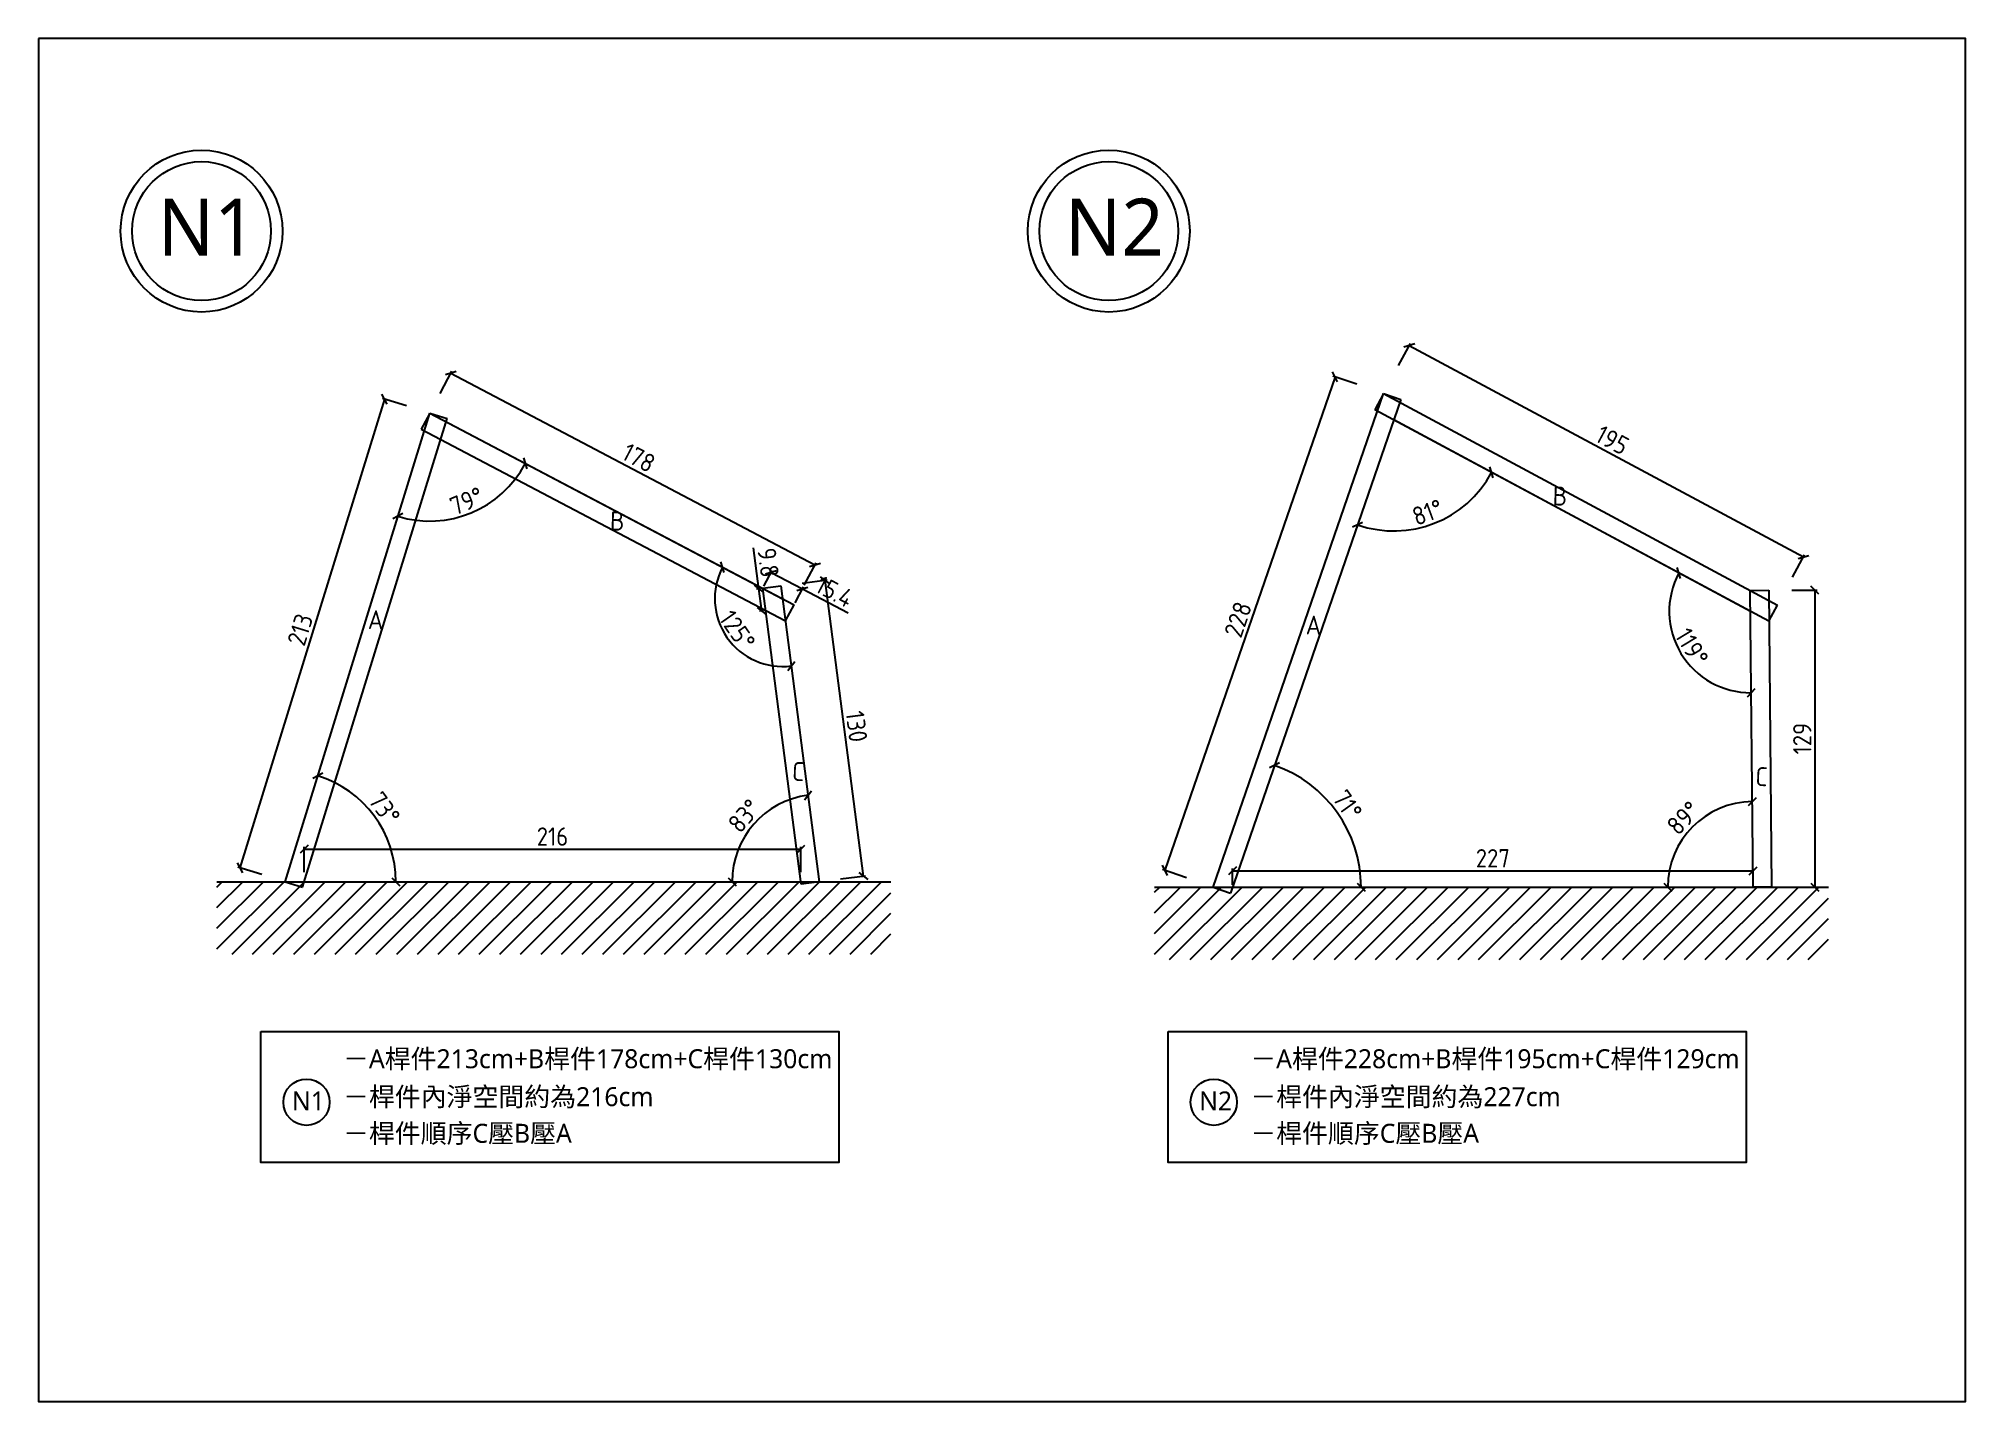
# Model space of a CAD drawing. Header units: centimetres. Extents: x -6116 to 16873, y -2889 to 4505.
# Drawn here: x -1205 to -365, y 3911 to 4505 of the extents above; entities that cross this region are included whole.
import ezdxf

# ---------------------------------------------------------------- set-up
doc = ezdxf.new("R2010")
doc.units = ezdxf.units.CM
for name, color, linetype in [('5', 5, 'Continuous'), ('D_wood木做櫃', 30, 'Continuous'), ('frame圖框', 34, 'Continuous'), ('hatch填實', 8, 'Continuous'), ('planting植栽', 95, 'Continuous'), ('section剖面線', 1, 'Continuous')]:
    doc.layers.add(name, color=color, linetype=linetype)
doc.styles.get("Standard").update_dxf_attribs({"font": 'ISOCP.SHX', "bigfont": 'CHINESET.SHX'})
doc.dimstyles.new('AM_ISO', dxfattribs={"dimtxt": 3.5, "dimasz": 3.5, "dimexe": 1, "dimexo": 1, "dimgap": 1.5, "dimtad": 1, "dimdec": 0, "dimdsep": 46, "dimtxsty": 'Standard', "dimcen": 0, "dimclrd": 256, "dimclre": 256, "dimclrt": 2, "dimadec": 0, "dimazin": 2, "dimtp": 0.1, "dimtm": 0.1, "dimtfac": 0.71, "dimtdec": 0, "dimtmove": 0, "dimatfit": 3, "dimfxl": 1, "dimlwd": -1, "dimlwe": -1, "dimarcsym": 1})

msp = doc.modelspace()

# ---------------------------------------------------------------- texts
at = {"layer": '5', "linetype": 'ByBlock', "attachment_point": 1}
for s, insert, char_height in [('{\\fMicrosoft JhengHei|b0|i0|c136|p34;N2}', (-757.93894, 4435.12114), 24.8271142), ('{\\fMicrosoft JhengHei|b0|i0|c136|p34;N1}', (-1153.43956, 4435.12114), 24.8271142), ('{\\fMicrosoft JhengHei|b0|i0|c136|p34;－A桿件213cm+B桿件178cm+C桿件130cm}', (-1072.63896, 4064.37467), 8.2757047), ('{\\fMicrosoft JhengHei|b0|i0|c136|p34;－A桿件228cm+B桿件195cm+C桿件129cm}', (-677.13833, 4064.37467), 8.2757047), ('{\\fMicrosoft JhengHei|b0|i0|c136|p34;－桿件內淨空間約為216cm}', (-1072.63896, 4047.83999), 8.2757047), ('{\\fMicrosoft JhengHei|b0|i0|c136|p34;－桿件內淨空間約為227cm}', (-677.13833, 4047.83999), 8.2757047), ('{\\fMicrosoft JhengHei|b0|i0|c136|p34;N1}', (-1094.93218, 4045.99021), 8.2757047), ('{\\fMicrosoft JhengHei|b0|i0|c136|p34;－桿件順序C壓B壓A}', (-1072.63896, 4031.87832), 8.2757047), ('{\\fMicrosoft JhengHei|b0|i0|c136|p34;－桿件順序C壓B壓A}', (-677.13833, 4031.87832), 8.2757047)]:
    msp.add_mtext(s, dxfattribs=dict(at, insert=insert, char_height=char_height))
at = {"layer": '5', "linetype": 'ByBlock', "char_height": 8.2757, "attachment_point": 1}
for s, insert, rotation in [('B', (-545.18343, 4309.69691), 358.34569937), ('B', (-956.12898, 4298.8051), 358.34569937), ('A', (-1061.61541, 4255.81559), 358.34569937), ('A', (-652.78258, 4253.49924), 358.34569937), ('C', (-876.66752, 4189.68994), 357.34569937), ('C', (-456.72612, 4187.45082), 357.34569937)]:
    msp.add_mtext(s, dxfattribs=dict(at, insert=insert, rotation=rotation))
at = {"layer": '5', "linetype": 'ByBlock', "insert": (-699.43156, 4045.99021), "char_height": 8.2757047, "width": 13.3778984, "attachment_point": 1}
msp.add_mtext('{\\fMicrosoft JhengHei|b0|i0|c136|p34;N2}', dxfattribs=at)

# ---------------------------------------------------------------- blocks, each defined once
blk = doc.blocks.new('_Oblique')
at = {"color": 0, "linetype": 'ByBlock', "lineweight": -2}
blk.add_line((-0.5, -0.5), (0.5, 0.5), dxfattribs=at)
blk = doc.blocks.new('*D232')
at = {"layer": 'DEFPOINTS', "color": 0, "transparency": 16777216}
for p in [(-1034.82, 4341.66), (-1117.62, 4143.48), (-1097.93, 4137.4)]:
    blk.add_point(p, dxfattribs=at)
at = {"layer": 'hatch填實', "linetype": 'ByBlock', "transparency": 16777216}
for p, q in [((-1054.5, 4347.75), (-1117.62, 4143.48)), ((-1044.95, 4344.79), (-1055.46, 4348.04)), ((-1108.06, 4140.53), (-1118.57, 4143.78))]:
    blk.add_line(p, q, dxfattribs=at)
at = {"layer": 'hatch填實', "transparency": 16777216, "xscale": 3.5, "yscale": 3.5, "zscale": 3.5}
for p, rotation in [((-1054.5, 4347.75), 72.83037157496982), ((-1117.62, 4143.48), 252.8303715749699)]:
    blk.add_blockref('_Oblique', p, dxfattribs=dict(at, rotation=rotation))
at = {"layer": 'hatch填實', "transparency": 16777216, "insert": (-1091.32, 4247.24), "char_height": 8, "attachment_point": 5, "rotation": 72.83037}
blk.add_mtext('213', dxfattribs=at)
blk = doc.blocks.new('_ArchTick')
at = {"color": 0, "linetype": 'ByBlock', "const_width": 0.15}
blk.add_lwpolyline([(-0.5, -0.5), (0.5, 0.5)], dxfattribs=at)
blk = doc.blocks.new('*D233')
at = {"layer": 'DEFPOINTS', "color": 0, "transparency": 16777216}
for p in [(-1034.8, 4341.65), (-866.9, 4275.5), (-876.04, 4258.13)]:
    blk.add_point(p, dxfattribs=at)
at = {"layer": 'hatch填實', "linetype": 'ByBlock', "transparency": 16777216}
for p, q in [((-1030.32, 4350.17), (-1025.2, 4359.9)), ((-1025.66, 4359.02), (-866.9, 4275.5)), ((-871.56, 4266.65), (-866.44, 4276.38))]:
    blk.add_line(p, q, dxfattribs=at)
at = {"layer": 'hatch填實', "transparency": 16777216, "xscale": 3.5, "yscale": 3.5, "zscale": 3.5}
for p, rotation in [((-1025.66, 4359.02), 152.2523819913195), ((-866.9, 4275.5), 332.2523819913195)]:
    blk.add_blockref('_Oblique', p, dxfattribs=dict(at, rotation=rotation))
at = {"layer": 'hatch填實', "transparency": 16777216, "insert": (-943.72, 4322.13), "char_height": 8, "attachment_point": 5, "rotation": 332.25238}
blk.add_mtext('178', dxfattribs=at)
blk = doc.blocks.new('*D234')
at = {"layer": 'DEFPOINTS', "color": 0, "transparency": 16777216}
for p in [(-881.75, 4266.33), (-865.02, 4137.4), (-845.86, 4139.88)]:
    blk.add_point(p, dxfattribs=at)
at = {"layer": 'hatch填實', "linetype": 'ByBlock', "transparency": 16777216}
for p, q in [((-872.5, 4267.53), (-861.59, 4268.95)), ((-862.58, 4268.82), (-845.86, 4139.88)), ((-855.78, 4138.59), (-844.87, 4140.01))]:
    blk.add_line(p, q, dxfattribs=at)
at = {"layer": 'hatch填實', "transparency": 16777216, "xscale": 3.5, "yscale": 3.5, "zscale": 3.5}
for p, rotation in [((-862.58, 4268.82), 97.38957478717721), ((-845.86, 4139.88), 277.3895747871772)]:
    blk.add_blockref('_Oblique', p, dxfattribs=dict(at, rotation=rotation))
at = {"layer": 'hatch填實', "transparency": 16777216, "insert": (-848.77, 4205.06), "char_height": 8, "attachment_point": 5, "rotation": 277.38957}
blk.add_mtext('130', dxfattribs=at)
blk = doc.blocks.new('*D235')
at = {"layer": 'DEFPOINTS', "color": 0, "transparency": 16777216}
for p in [(-619.08, 4350.17), (-714.44, 4142.36), (-693.37, 4135.08)]:
    blk.add_point(p, dxfattribs=at)
at = {"layer": 'hatch填實', "linetype": 'ByBlock', "transparency": 16777216}
for p, q in [((-640.15, 4357.45), (-714.44, 4142.36)), ((-630.7, 4354.18), (-641.1, 4357.78)), ((-704.99, 4139.09), (-715.38, 4142.68))]:
    blk.add_line(p, q, dxfattribs=at)
at = {"layer": 'hatch填實', "transparency": 16777216, "xscale": 3.5, "yscale": 3.5, "zscale": 3.5}
for p, rotation in [((-640.15, 4357.45), 70.9459991977847), ((-714.44, 4142.36), 250.9459991977847)]:
    blk.add_blockref('_Oblique', p, dxfattribs=dict(at, rotation=rotation))
at = {"layer": 'hatch填實', "transparency": 16777216, "insert": (-682.49, 4251.7), "char_height": 8, "attachment_point": 5, "rotation": 70.946}
blk.add_mtext('228', dxfattribs=at)
blk = doc.blocks.new('*D236')
at = {"layer": 'DEFPOINTS', "color": 0, "transparency": 16777216}
for p in [(-619.08, 4350.17), (-435.99, 4278.92), (-447.24, 4257.95)]:
    blk.add_point(p, dxfattribs=at)
at = {"layer": 'hatch填實', "linetype": 'ByBlock', "transparency": 16777216}
for p, q in [((-612.55, 4362.33), (-607.35, 4372.02)), ((-607.82, 4371.14), (-435.99, 4278.92)), ((-440.72, 4270.11), (-435.52, 4279.8))]:
    blk.add_line(p, q, dxfattribs=at)
at = {"layer": 'hatch填實', "transparency": 16777216, "xscale": 3.5, "yscale": 3.5, "zscale": 3.5}
for p, rotation in [((-607.82, 4371.14), 151.7775276450498), ((-435.99, 4278.92), 331.7775276450498)]:
    blk.add_blockref('_Oblique', p, dxfattribs=dict(at, rotation=rotation))
at = {"layer": 'hatch填實', "transparency": 16777216, "insert": (-519.31, 4329.88), "char_height": 8, "attachment_point": 5, "rotation": 331.77753}
blk.add_mtext('195', dxfattribs=at)
blk = doc.blocks.new('*D237')
at = {"layer": 'DEFPOINTS', "color": 0, "transparency": 16777216}
for p in [(-451.16, 4264.42), (-451.16, 4135.08), (-431.01, 4135.08)]:
    blk.add_point(p, dxfattribs=at)
at = {"layer": 'hatch填實', "linetype": 'ByBlock', "transparency": 16777216}
for p, q in [((-441.01, 4264.42), (-430.01, 4264.42)), ((-431.01, 4264.42), (-431.01, 4135.08)), ((-441.01, 4135.08), (-430.01, 4135.08))]:
    blk.add_line(p, q, dxfattribs=at)
at = {"layer": 'hatch填實', "transparency": 16777216, "xscale": 3.5, "yscale": 3.5, "zscale": 3.5}
for p, rotation in [((-431.01, 4264.42), 90), ((-431.01, 4135.08), 270)]:
    blk.add_blockref('_Oblique', p, dxfattribs=dict(at, rotation=rotation))
at = {"layer": 'hatch填實', "transparency": 16777216, "insert": (-436.51, 4199.75), "char_height": 8, "attachment_point": 5, "rotation": 90}
blk.add_mtext('129', dxfattribs=at)
blk = doc.blocks.new('*D238')
at = {"layer": 'DEFPOINTS', "color": 0, "transparency": 16777216}
for p in [(-1034.82, 4341.66), (-1034.82, 4341.66), (-1027.21, 4295.2), (-876.04, 4258.13), (-1097.92, 4137.4)]:
    blk.add_point(p, dxfattribs=at)
at = {"layer": 'hatch填實', "linetype": 'ByBlock', "transparency": 16777216}
blk.add_arc((-1034.82, 4341.66), 47.08, 252.83446, 332.25238, dxfattribs=at)
at = {"layer": 'hatch填實', "transparency": 16777216, "xscale": 3.5, "yscale": 3.5, "zscale": 3.5}
for p, rotation in [((-993.16, 4319.74), 62.25238199131697), ((-1048.72, 4296.68), 162.8344586658161)]:
    blk.add_blockref('_Oblique', p, dxfattribs=dict(at, rotation=rotation))
at = {"layer": 'hatch填實', "transparency": 16777216, "insert": (-1018.73, 4303.32), "char_height": 8, "attachment_point": 5, "rotation": 22.77474}
blk.add_mtext('79°', dxfattribs=at)
blk = doc.blocks.new('*D239')
at = {"layer": 'DEFPOINTS', "color": 0, "transparency": 16777216}
for p in [(-1034.82, 4341.66), (-881.75, 4266.33), (-909.69, 4253.62), (-876.04, 4258.13), (-865.02, 4137.4)]:
    blk.add_point(p, dxfattribs=at)
at = {"layer": 'hatch填實', "linetype": 'ByBlock', "transparency": 16777216}
blk.add_arc((-881.02, 4260.75), 29.55, 152.25238, 277.38957, dxfattribs=at)
at = {"layer": 'hatch填實', "transparency": 16777216, "xscale": 3.5, "yscale": 3.5, "zscale": 3.5}
for p, rotation in [((-907.17, 4274.5), 62.25238199131686), ((-877.22, 4231.45), 7.389574787176779)]:
    blk.add_blockref('_Oblique', p, dxfattribs=dict(at, rotation=rotation))
at = {"layer": 'hatch填實', "transparency": 16777216, "insert": (-900.76, 4247.02), "char_height": 8, "attachment_point": 5, "rotation": 304.82098}
blk.add_mtext('125°', dxfattribs=at)
blk = doc.blocks.new('*D240')
at = {"layer": 'DEFPOINTS', "color": 0, "transparency": 16777216}
for p in [(-881.75, 4266.33), (-886.79, 4168.57), (-1122.15, 4137.4), (-865.02, 4137.4), (-838.99, 4137.4)]:
    blk.add_point(p, dxfattribs=at)
at = {"layer": 'hatch填實', "linetype": 'ByBlock', "transparency": 16777216}
blk.add_arc((-865.02, 4137.4), 38.02, 97.38957, 180, dxfattribs=at)
at = {"layer": 'hatch填實', "transparency": 16777216, "xscale": 3.5, "yscale": 3.5, "zscale": 3.5}
for p, rotation in [((-869.91, 4175.1), 7.389574787177099), ((-903.05, 4137.4), 270)]:
    blk.add_blockref('_Oblique', p, dxfattribs=dict(at, rotation=rotation))
at = {"layer": 'hatch填實', "transparency": 16777216, "insert": (-897.72, 4166.12), "char_height": 8, "attachment_point": 5, "rotation": 48.69479}
blk.add_mtext('83°', dxfattribs=at)
blk = doc.blocks.new('*D241')
at = {"layer": 'DEFPOINTS', "color": 0, "transparency": 16777216}
for p in [(-1034.82, 4341.66), (-1053.87, 4157.26), (-1122.15, 4137.4), (-1097.92, 4137.4), (-838.99, 4137.4)]:
    blk.add_point(p, dxfattribs=at)
at = {"layer": 'hatch填實', "linetype": 'ByBlock', "transparency": 16777216}
blk.add_arc((-1097.92, 4137.4), 48.32, 0, 72.83446, dxfattribs=at)
at = {"layer": 'hatch填實', "transparency": 16777216, "xscale": 3.5, "yscale": 3.5, "zscale": 3.5}
for p, rotation in [((-1083.66, 4183.56), 162.834458665816), ((-1049.6, 4137.4), 270.0000000000001)]:
    blk.add_blockref('_Oblique', p, dxfattribs=dict(at, rotation=rotation))
at = {"layer": 'hatch填實', "transparency": 16777216, "insert": (-1054.61, 4169.35), "char_height": 8, "attachment_point": 5, "rotation": 306.41723}
blk.add_mtext('73°', dxfattribs=at)
blk = doc.blocks.new('*D242')
at = {"layer": 'DEFPOINTS', "color": 0, "transparency": 16777216}
for p in [(-873.09, 4151.57), (-1089.56, 4137.4), (-873.09, 4137.4)]:
    blk.add_point(p, dxfattribs=at)
at = {"layer": 'hatch填實', "linetype": 'ByBlock', "transparency": 16777216}
for p, q in [((-1089.56, 4141.57), (-1089.56, 4152.57)), ((-1089.56, 4151.57), (-873.09, 4151.57)), ((-873.09, 4141.57), (-873.09, 4152.57))]:
    blk.add_line(p, q, dxfattribs=at)
at = {"layer": 'hatch填實', "transparency": 16777216, "xscale": 3.5, "yscale": 3.5, "zscale": 3.5, "rotation": 180}
blk.add_blockref('_Oblique', (-1089.56, 4151.57), dxfattribs=at)
at = {"layer": 'hatch填實', "transparency": 16777216, "xscale": 3.5, "yscale": 3.5, "zscale": 3.5}
blk.add_blockref('_Oblique', (-873.09, 4151.57), dxfattribs=at)
at = {"layer": 'hatch填實', "transparency": 16777216, "insert": (-981.33, 4157.08), "char_height": 8, "attachment_point": 5}
blk.add_mtext('216', dxfattribs=at)
blk = doc.blocks.new('*D243')
at = {"layer": 'DEFPOINTS', "color": 0, "transparency": 16777216}
for p in [(-622.86, 4343.12), (-611.51, 4347.56), (-586.93, 4298.95), (-451.03, 4250.9), (-685.8, 4132.47)]:
    blk.add_point(p, dxfattribs=at)
at = {"layer": 'hatch填實', "linetype": 'ByBlock', "transparency": 16777216}
blk.add_arc((-614.58, 4338.68), 48.4, 250.946, 331.77753, dxfattribs=at)
at = {"layer": 'hatch填實', "transparency": 16777216, "xscale": 3.5, "yscale": 3.5, "zscale": 3.5}
for p, rotation in [((-571.93, 4315.79), 61.77752764504901), ((-630.38, 4292.93), 160.945999197782)]:
    blk.add_blockref('_Oblique', p, dxfattribs=dict(at, rotation=rotation))
at = {"layer": 'hatch填實', "transparency": 16777216, "insert": (-599.85, 4298.38), "char_height": 8, "attachment_point": 5, "rotation": 20.07961}
blk.add_mtext('81°', dxfattribs=at)
blk = doc.blocks.new('*D244')
at = {"layer": 'DEFPOINTS', "color": 0, "transparency": 16777216}
for p in [(-622.86, 4343.12), (-459.16, 4264.34), (-451.03, 4250.9), (-493.81, 4248.23), (-457.9, 4135)]:
    blk.add_point(p, dxfattribs=at)
at = {"layer": 'hatch填實', "linetype": 'ByBlock', "transparency": 16777216}
blk.add_arc((-459.07, 4255.22), 35.44, 151.77753, 270.55849, dxfattribs=at)
at = {"layer": 'hatch填實', "transparency": 16777216, "xscale": 3.5, "yscale": 3.5, "zscale": 3.5}
for p, rotation in [((-490.3, 4271.97), 61.77752764504885), ((-458.72, 4219.78), 0.5584925489563997)]:
    blk.add_blockref('_Oblique', p, dxfattribs=dict(at, rotation=rotation))
at = {"layer": 'hatch填實', "transparency": 16777216, "insert": (-484.69, 4239.72), "char_height": 8, "attachment_point": 5, "rotation": 301.16801}
blk.add_mtext('119°', dxfattribs=at)
blk = doc.blocks.new('*D245')
at = {"layer": 'DEFPOINTS', "color": 0, "transparency": 16777216}
for p in [(-459.16, 4264.34), (-476.74, 4167.23), (-713.44, 4135.08), (-457.9, 4135), (-430.29, 4135.08)]:
    blk.add_point(p, dxfattribs=at)
at = {"layer": 'hatch填實', "linetype": 'ByBlock', "transparency": 16777216}
blk.add_arc((-457.9, 4135.08), 37.26, 90.55849, 180, dxfattribs=at)
at = {"layer": 'hatch填實', "transparency": 16777216, "xscale": 3.5, "yscale": 3.5, "zscale": 3.5}
for p, rotation in [((-458.26, 4172.34), 0.5584925489566465), ((-495.16, 4135.08), 270)]:
    blk.add_blockref('_Oblique', p, dxfattribs=dict(at, rotation=rotation))
at = {"layer": 'hatch填實', "transparency": 16777216, "insert": (-488.28, 4165.17), "char_height": 8, "attachment_point": 5, "rotation": 45.27925}
blk.add_mtext('89°', dxfattribs=at)
blk = doc.blocks.new('*D246')
at = {"layer": 'DEFPOINTS', "color": 0, "transparency": 16777216}
for p in [(-611.51, 4347.56), (-633.57, 4157.56), (-713.44, 4135.08), (-430.29, 4135.08), (-685.8, 4132.47)]:
    blk.add_point(p, dxfattribs=at)
at = {"layer": 'hatch填實', "linetype": 'ByBlock', "transparency": 16777216}
blk.add_arc((-684.9, 4135.08), 56.04, 360, 70.946, dxfattribs=at)
at = {"layer": 'hatch填實', "transparency": 16777216, "xscale": 3.5, "yscale": 3.5, "zscale": 3.5}
for p, rotation in [((-666.61, 4188.05), 160.945999197782), ((-628.86, 4135.08), 270)]:
    blk.add_blockref('_Oblique', p, dxfattribs=dict(at, rotation=rotation))
at = {"layer": 'hatch填實', "transparency": 16777216, "insert": (-634.79, 4170.79), "char_height": 8, "attachment_point": 5, "rotation": 305.473}
blk.add_mtext('71°', dxfattribs=at)
blk = doc.blocks.new('*D247')
at = {"layer": 'DEFPOINTS', "color": 0, "transparency": 16777216}
for p in [(-457.9, 4142.07), (-684.9, 4135.08), (-457.9, 4135)]:
    blk.add_point(p, dxfattribs=at)
at = {"layer": 'hatch填實', "linetype": 'ByBlock', "transparency": 16777216}
for p, q in [((-684.9, 4136.08), (-684.9, 4143.15)), ((-684.9, 4142.15), (-457.9, 4142.07)), ((-457.9, 4136), (-457.9, 4143.07))]:
    blk.add_line(p, q, dxfattribs=at)
at = {"layer": 'hatch填實', "transparency": 16777216, "xscale": 3.5, "yscale": 3.5, "zscale": 3.5}
for p, rotation in [((-684.9, 4142.15), 179.9803178734917), ((-457.9, 4142.07), 359.9803178734917)]:
    blk.add_blockref('_Oblique', p, dxfattribs=dict(at, rotation=rotation))
at = {"layer": 'hatch填實', "transparency": 16777216, "insert": (-571.4, 4147.61), "char_height": 8, "attachment_point": 5, "rotation": 359.98032}
blk.add_mtext('227', dxfattribs=at)
blk = doc.blocks.new('*D819')
at = {"layer": 'DEFPOINTS', "color": 0, "ltscale": 0.1, "transparency": 16777216}
for p in [(-889.68, 4265.3), (-872.41, 4265.03), (-876.04, 4258.13)]:
    blk.add_point(p, dxfattribs=at)
at = {"layer": 'section剖面線', "ltscale": 0.1, "transparency": 16777216}
for p, q in [((-889.21, 4266.19), (-885.58, 4273.09)), ((-886.05, 4272.2), (-872.41, 4265.03)), ((-875.58, 4259.01), (-871.95, 4265.91)), ((-872.41, 4265.03), (-852.5, 4254.55))]:
    blk.add_line(p, q, dxfattribs=at)
at = {"layer": 'section剖面線', "ltscale": 0.1, "transparency": 16777216, "xscale": 3.5, "yscale": 3.5, "zscale": 3.5}
for p, rotation in [((-886.05, 4272.2), 152.2523819913192), ((-872.41, 4265.03), 332.2523819913192)]:
    blk.add_blockref('_Oblique', p, dxfattribs=dict(at, rotation=rotation))
at = {"layer": 'section剖面線', "ltscale": 0.1, "transparency": 16777216, "insert": (-858.35, 4263.84), "char_height": 8, "attachment_point": 5, "rotation": 332.25238}
blk.add_mtext('15.4', dxfattribs=at)
blk = doc.blocks.new('*D820')
at = {"layer": 'DEFPOINTS', "color": 0, "ltscale": 0.1, "transparency": 16777216}
for p in [(-891.36, 4265.09), (-889.67, 4265.3), (-888.42, 4255.61)]:
    blk.add_point(p, dxfattribs=at)
at = {"layer": 'section剖面線', "ltscale": 0.1, "transparency": 16777216}
for p, q in [((-891.36, 4265.09), (-893.67, 4282.97)), ((-890.66, 4265.18), (-892.35, 4264.96)), ((-890.11, 4255.39), (-891.36, 4265.09)), ((-889.41, 4255.48), (-891.1, 4255.26))]:
    blk.add_line(p, q, dxfattribs=at)
at = {"layer": 'section剖面線', "ltscale": 0.1, "transparency": 16777216, "xscale": 3.5, "yscale": 3.5, "zscale": 3.5}
for p, rotation in [((-891.36, 4265.09), 97.34514682383636), ((-890.11, 4255.39), 277.3451468238364)]:
    blk.add_blockref('_Oblique', p, dxfattribs=dict(at, rotation=rotation))
at = {"layer": 'section剖面線', "ltscale": 0.1, "transparency": 16777216, "insert": (-887.28, 4276.47), "char_height": 8, "attachment_point": 5, "rotation": 277.34515}
blk.add_mtext('9.8', dxfattribs=at)

# ---------------------------------------------------------------- dimensions: what is measured, and where the dimension line sits
at = {"layer": 'hatch填實'}
for p1, p2, distance, picture, middle in [((-619.0775, 4350.17125), (-447.24453, 4257.94843), 23.79934, '*D236', (-519.30546, 4329.87601)), ((-619.0775, 4350.17125), (-693.36651, 4135.07905), -22.29404, '*D235', (-682.49399, 4251.69903)), ((-881.7456, 4266.33182), (-865.02353, 4137.3954), 19.32322, '*D234', (-848.76751, 4205.05625)), ((-451.15951, 4264.421), (-451.15951, 4135.07905), 20.15327, '*D237', (-436.50703, 4199.75003)), ((-684.90109, 4135.07905), (-457.89837, 4135.00107), 7.06847, '*D247', (-571.39541, 4147.60932))]:
    dim = msp.add_aligned_dim(p1=p1, p2=p2, distance=distance, dimstyle='AM_ISO', override={"dimtxt": 8, "dimblk": 'Oblique', "dimclrt": 256, "dimldrblk": 'ArchTick', "dimfxl": 10, "dimfxlon": 1}, dxfattribs=at)
    dim.commit()
    dim.dimension.update_dxf_attribs({"geometry": picture, "text_midpoint": middle})
for p1, p2, distance, text, override, picture, middle in [((-1034.79998, 4341.65189), (-876.03933, 4258.1323), 19.62379, '178', {"dimtxt": 8, "dimblk": 'Oblique', "dimclrt": 256, "dimldrblk": 'ArchTick', "dimfxl": 10, "dimfxlon": 1}, '*D233', (-943.72258, 4322.12683)), ((-1034.82269, 4341.66383), (-1097.93417, 4137.40033), -20.60033, '213', {"dimtxt": 8, "dimblk": 'Oblique', "dimclrt": 256, "dimtdec": 2, "dimldrblk": 'ArchTick', "dimfxl": 10, "dimfxlon": 1}, '*D232', (-1091.31635, 4247.23718))]:
    dim = msp.add_aligned_dim(p1=p1, p2=p2, distance=distance, text=text, dimstyle='AM_ISO', override=override, dxfattribs=at)
    dim.commit()
    dim.dimension.update_dxf_attribs({"geometry": picture, "text_midpoint": middle})
for base, line1, line2, picture, middle in [((-633.569, 4157.55743), ((-713.44132, 4135.07905), (-430.28577, 4135.07905)), ((-611.51429, 4347.55905), (-685.8033, 4132.46685)), '*D246', (-634.78519, 4170.79076)), ((-493.81319, 4248.22867), ((-457.89837, 4135.00107), (-459.15918, 4264.34302)), ((-451.0277, 4250.89949), (-622.86067, 4343.12231)), '*D244', (-484.6873, 4239.72118)), ((-1053.87337, 4157.2622), ((-1122.14644, 4137.3954), (-838.99089, 4137.3954)), ((-1097.91821, 4137.3954), (-1034.82269, 4341.6589)), '*D241', (-1054.60997, 4169.3451)), ((-909.69392, 4253.6182), ((-881.7456, 4266.33182), (-865.02353, 4137.3954)), ((-1034.82269, 4341.6589), (-876.04136, 4258.12843)), '*D239', (-900.7609, 4247.01834)), ((-886.7928, 4168.57032), ((-1122.14644, 4137.3954), (-838.99089, 4137.3954)), ((-881.7456, 4266.33182), (-865.02353, 4137.3954)), '*D240', (-897.71846, 4166.12387)), ((-476.74018, 4167.2284), ((-713.44132, 4135.07905), (-430.28577, 4135.07905)), ((-457.89837, 4135.00107), (-459.15918, 4264.34302)), '*D245', (-488.28448, 4165.16965))]:
    dim = msp.add_angular_dim_2l(base=base, line1=line1, line2=line2, dimstyle='AM_ISO', override={"dimtxt": 8, "dimblk": 'Oblique', "dimclrt": 256, "dimldrblk": 'ArchTick', "dimfxl": 10, "dimfxlon": 1}, dxfattribs=at)
    dim.commit()
    dim.dimension.update_dxf_attribs({"geometry": picture, "text_midpoint": middle})
for base, line1, line2, picture, middle in [((-586.93348, 4298.94857), ((-451.0277, 4250.89949), (-622.86067, 4343.12231)), ((-611.51429, 4347.55905), (-685.8033, 4132.46685)), '*D243', (-597.96322, 4293.21746)), ((-1027.20872, 4295.1993), ((-1097.91821, 4137.3954), (-1034.82269, 4341.6589)), ((-1034.82269, 4341.6589), (-876.04136, 4258.12843)), '*D238', (-1016.59783, 4298.25013))]:
    dim = msp.add_angular_dim_2l(base=base, line1=line1, line2=line2, dimstyle='AM_ISO', override={"dimtxt": 8, "dimblk": 'Oblique', "dimclrt": 256, "dimldrblk": 'ArchTick', "dimfxl": 10, "dimfxlon": 1}, dxfattribs=at)
    dim.commit()
    dim.dimension.update_dxf_attribs({"geometry": picture, "text_midpoint": middle, "dimtype": 162})
dim = msp.add_linear_dim(base=(-873.09053, 4151.57424), p1=(-1089.56273, 4137.3954), p2=(-873.09053, 4137.3954), dimstyle='AM_ISO', override={"dimtxt": 8, "dimblk": 'Oblique', "dimclrt": 256, "dimldrblk": 'ArchTick', "dimfxl": 10, "dimfxlon": 1}, dxfattribs=at)
dim.commit()
dim.dimension.update_dxf_attribs({"geometry": '*D242', "text_midpoint": (-981.32663, 4157.07503)})
at = {"layer": 'section剖面線', "ltscale": 0.1}
for p1, p2, distance, picture, middle in [((-888.42164, 4255.60681), (-889.67163, 4265.30387), 1.70457, '*D820', (-887.2837, 4276.46645)), ((-889.67915, 4265.3029), (-876.04136, 4258.12843), 7.79396, '*D819', (-858.3469, 4263.84117))]:
    dim = msp.add_aligned_dim(p1=p1, p2=p2, distance=distance, dimstyle='AM_ISO', override={"dimtxt": 8, "dimdec": 1, "dimblk": 'Oblique', "dimblk1": 'Oblique', "dimblk2": 'Oblique', "dimclrt": 256, "dimtdec": 1, "dimldrblk": 'ArchTick', "dimfxl": 10, "dimfxlon": 1}, dxfattribs=at)
    dim.commit()
    dim.dimension.update_dxf_attribs({"geometry": picture, "text_midpoint": middle})

# ---------------------------------------------------------------- hatches: boundary and pattern name
at = {"layer": 'planting植栽'}
h = msp.add_hatch(dxfattribs=at)
h.set_pattern_fill('ANSI31', color=256, scale=2)
h.set_pattern_definition([(45, (-1474.0785, 3555.143), (-4.49013, 4.49013), [])])
h.paths.add_polyline_path([(-1127.62529, 4137.3954), (-833.76746, 4137.3954), (-833.76746, 4105.77065), (-1127.62529, 4105.77065)])
h = msp.add_hatch(dxfattribs=at)
h.set_pattern_fill('ANSI31', color=256, scale=2)
h.set_pattern_definition([(45, (-1065.3734, 3552.8264), (-4.49013, 4.49013), [])])
h.paths.add_polyline_path([(-718.92016, 4135.07905), (-425.06234, 4135.07905), (-425.06234, 4103.45429), (-718.92016, 4103.45429)])

# ---------------------------------------------------------------- linework, layer by layer
at = {"layer": '5', "linetype": 'ByBlock'}
for points in [[(-1108.46336, 4072.10047), (-856.51311, 4072.10047), (-856.51311, 4014.95072), (-1108.46336, 4014.95072)], [(-712.96274, 4072.10047), (-461.01249, 4072.10047), (-461.01249, 4014.95072), (-712.96274, 4014.95072)]]:
    msp.add_lwpolyline(points, close=True, dxfattribs=at)
for centre, radius in [((-1134.32225, 4420.95512), 35.27331), ((-738.82163, 4420.95512), 35.27331), ((-1134.32225, 4420.95512), 30.27331), ((-738.82163, 4420.95512), 30.27331), ((-1088.55974, 4041.26821), 10.0911), ((-693.05912, 4041.26821), 10.0911)]:
    msp.add_circle(centre, radius, dxfattribs=at)
at = {"layer": 'D_wood木做櫃'}
for p, q in [((-693.36651, 4135.07905), (-619.0775, 4350.17125)), ((-611.51429, 4347.55905), (-685.8033, 4132.46685)), ((-619.0775, 4350.17125), (-622.86067, 4343.12231)), ((-451.0277, 4250.89949), (-622.86067, 4343.12231)), ((-619.0775, 4350.17125), (-447.24453, 4257.94843)), ((-619.0775, 4350.17125), (-611.51429, 4347.55905)), ((-1097.91821, 4137.3954), (-1034.82269, 4341.6589)), ((-1090.29052, 4135.03926), (-1027.195, 4339.30277)), ((-1034.82269, 4341.66383), (-1038.54731, 4334.58378)), ((-1038.54731, 4334.58378), (-879.76395, 4251.05224)), ((-1034.82269, 4341.66383), (-881.02146, 4260.75326)), ((-1034.82269, 4341.66383), (-1034.82269, 4341.6589)), ((-1034.82269, 4341.6589), (-876.04136, 4258.12843)), ((-1034.82269, 4341.6589), (-1027.195, 4339.30277)), ((-459.07016, 4255.21095), (-614.5828, 4338.67464)), ((-889.67915, 4265.3029), (-881.7456, 4266.33182)), ((-872.95709, 4136.36648), (-889.67915, 4265.3029)), ((-881.7456, 4266.33182), (-865.02353, 4137.3954)), ((-459.15918, 4264.34302), (-451.15951, 4264.421)), ((-457.89837, 4135.00107), (-459.15918, 4264.34302)), ((-451.15951, 4264.421), (-449.8987, 4135.07905)), ((-879.76395, 4251.05224), (-876.04136, 4258.12843)), ((-459.07016, 4255.21588), (-459.07016, 4255.21095)), ((-451.0277, 4250.89949), (-447.24453, 4257.94843)), ((-1097.93417, 4137.40033), (-1090.29052, 4135.03926)), ((-865.02353, 4137.3954), (-872.95709, 4136.36648)), ((-693.36651, 4135.07905), (-685.8033, 4132.46685)), ((-449.8987, 4135.07905), (-457.89837, 4135.00107))]:
    msp.add_line(p, q, dxfattribs=at)
at = {"layer": 'frame圖框'}
msp.add_lwpolyline([(-1205.37703, 4504.87243), (-1205.37703, 3910.87243), (-365.37703, 3910.87243), (-365.37703, 4504.87243)], close=True, dxfattribs=at)
at = {"layer": 'hatch填實'}
for p, q in [((-1122.14644, 4137.3954), (-838.99089, 4137.3954)), ((-713.44132, 4135.07905), (-430.28577, 4135.07905))]:
    msp.add_line(p, q, dxfattribs=at)
at = {"layer": 'planting植栽'}
for p, q in [((-1127.62529, 4137.3954), (-833.76746, 4137.3954)), ((-718.92016, 4135.07905), (-425.06234, 4135.07905))]:
    msp.add_line(p, q, dxfattribs=at)

msp.set_redraw_order([(e.dxf.handle, doc.entitydb.next_handle()) for e in msp.query("TEXT MTEXT ATTDEF DIMENSION ARC_DIMENSION")])  # texts and dimensions are drawn at this point

doc.saveas('drawing.dxf')
